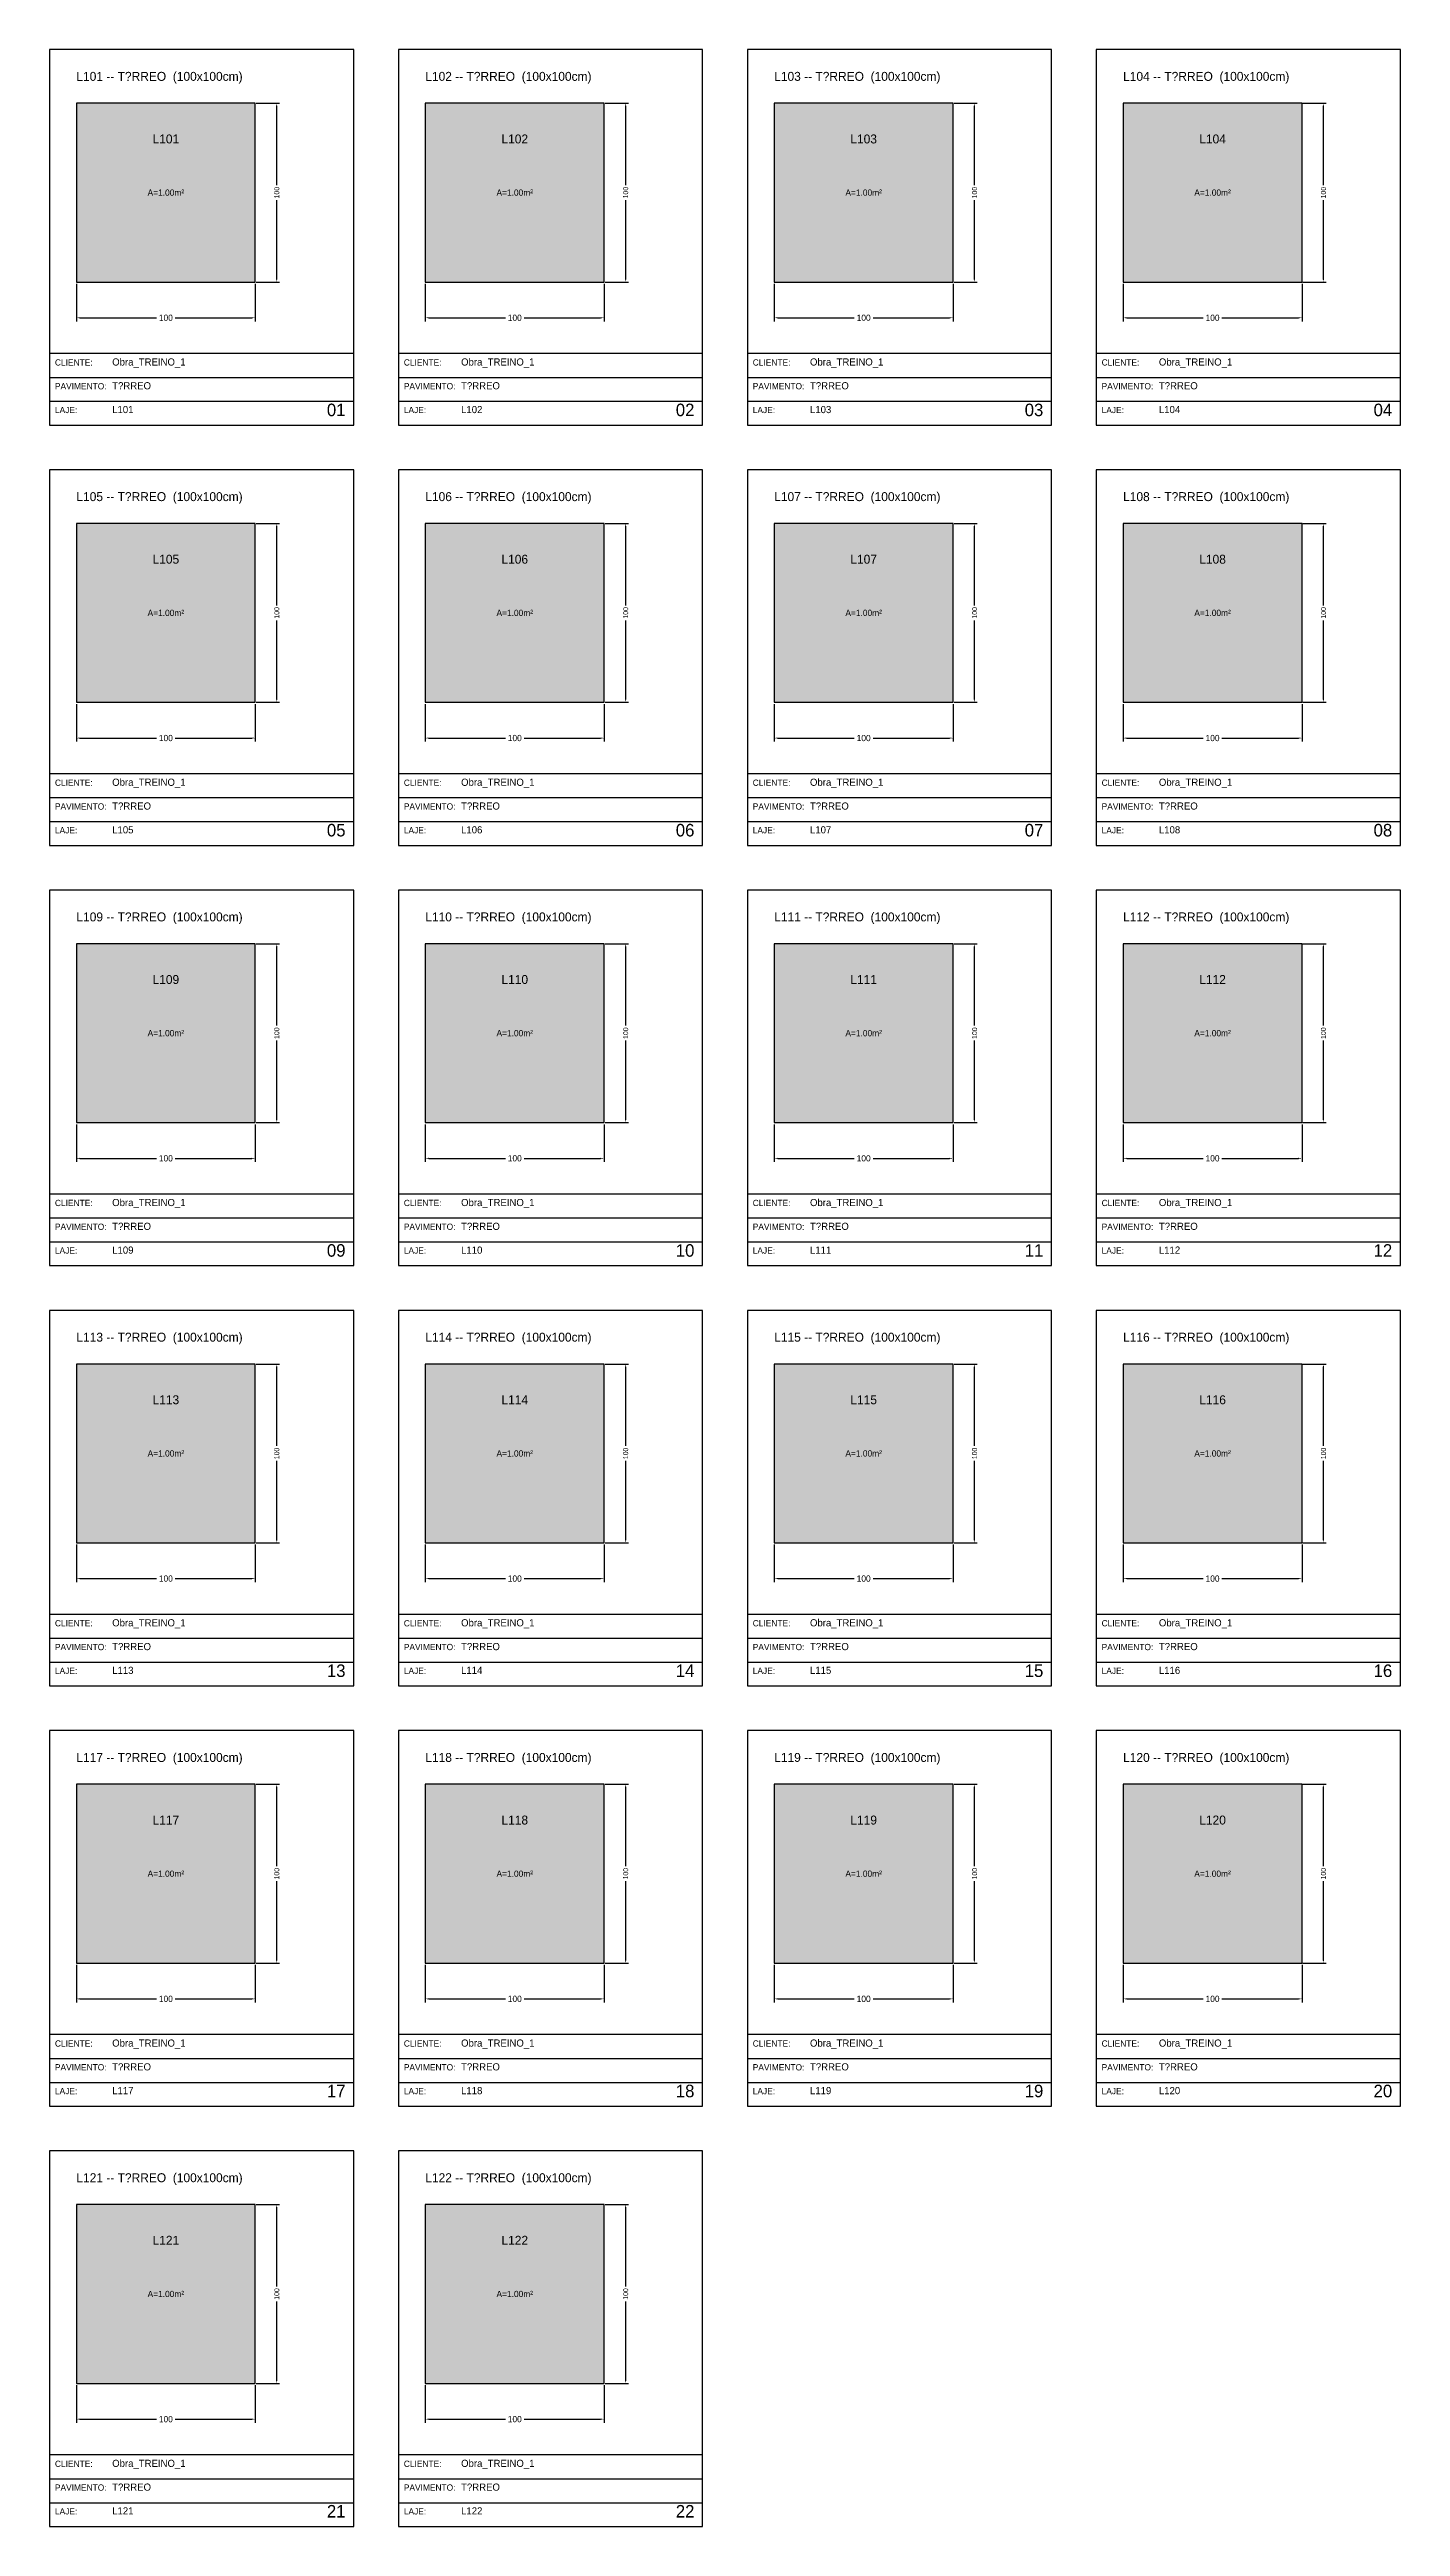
# Model space of a CAD drawing. Header units: metres. Extents: x 0 to 755, y -1410 to -25.
import ezdxf
from ezdxf.enums import TextEntityAlignment as Align

# ---------------------------------------------------------------- set-up
doc = ezdxf.new("R2010")
doc.units = ezdxf.units.M
for name, color, linetype in [('BORDA_CELULA', 9, 'Continuous'), ('CARIMBO', 9, 'Continuous'), ('COTA', 241, 'Continuous'), ('Hachura', 251, 'Continuous'), ('NOMENCLATURA', 7, 'Continuous'), ('Painéis', 200, 'Continuous'), ('Texto Seção', 7, 'Continuous')]:
    doc.layers.add(name, color=color, linetype=linetype)
doc.dimstyles.new('FACE_DIM', dxfattribs={"dimtxt": 3.5, "dimasz": 2, "dimexe": 2, "dimexo": 1, "dimgap": 1, "dimtad": 1, "dimdec": 0, "dimrnd": 1, "dimcen": 2.5, "dimclrd": 4, "dimclre": 4, "dimclrt": 4, "dimazin": 3, "dimtfac": 1, "dimtmove": 0, "dimatfit": 3})

msp = doc.modelspace()

# ---------------------------------------------------------------- texts
at = {"layer": 'CARIMBO', "color": 9}
for s, p in [('CLIENTE:', (3, -201.7)), ('CLIENTE:', (198, -201.7)), ('CLIENTE:', (393, -201.7)), ('CLIENTE:', (588, -201.7)), ('PAVIMENTO:', (3, -215)), ('PAVIMENTO:', (198, -215)), ('PAVIMENTO:', (393, -215)), ('PAVIMENTO:', (588, -215)), ('LAJE:', (3, -228.3)), ('LAJE:', (198, -228.3)), ('LAJE:', (393, -228.3)), ('LAJE:', (588, -228.3)), ('CLIENTE:', (3, -436.7)), ('CLIENTE:', (198, -436.7)), ('CLIENTE:', (393, -436.7)), ('CLIENTE:', (588, -436.7)), ('PAVIMENTO:', (3, -450)), ('PAVIMENTO:', (198, -450)), ('PAVIMENTO:', (393, -450)), ('PAVIMENTO:', (588, -450)), ('LAJE:', (3, -463.3)), ('LAJE:', (198, -463.3)), ('LAJE:', (393, -463.3)), ('LAJE:', (588, -463.3)), ('CLIENTE:', (3, -671.7)), ('CLIENTE:', (198, -671.7)), ('CLIENTE:', (393, -671.7)), ('CLIENTE:', (588, -671.7)), ('PAVIMENTO:', (3, -685)), ('PAVIMENTO:', (198, -685)), ('PAVIMENTO:', (393, -685)), ('PAVIMENTO:', (588, -685)), ('LAJE:', (3, -698.3)), ('LAJE:', (198, -698.3)), ('LAJE:', (393, -698.3)), ('LAJE:', (588, -698.3)), ('CLIENTE:', (3, -906.7)), ('CLIENTE:', (198, -906.7)), ('CLIENTE:', (393, -906.7)), ('CLIENTE:', (588, -906.7)), ('PAVIMENTO:', (3, -920)), ('PAVIMENTO:', (198, -920)), ('PAVIMENTO:', (393, -920)), ('PAVIMENTO:', (588, -920)), ('LAJE:', (3, -933.3)), ('LAJE:', (198, -933.3)), ('LAJE:', (393, -933.3)), ('LAJE:', (588, -933.3)), ('CLIENTE:', (3, -1141.7)), ('CLIENTE:', (198, -1141.7)), ('CLIENTE:', (393, -1141.7)), ('CLIENTE:', (588, -1141.7)), ('PAVIMENTO:', (3, -1155)), ('PAVIMENTO:', (198, -1155)), ('PAVIMENTO:', (393, -1155)), ('PAVIMENTO:', (588, -1155)), ('LAJE:', (3, -1168.3)), ('LAJE:', (198, -1168.3)), ('LAJE:', (393, -1168.3)), ('LAJE:', (588, -1168.3)), ('CLIENTE:', (3, -1376.7)), ('CLIENTE:', (198, -1376.7)), ('PAVIMENTO:', (3, -1390)), ('PAVIMENTO:', (198, -1390)), ('LAJE:', (3, -1403.3)), ('LAJE:', (198, -1403.3))]:
    msp.add_text(s, height=3.5, dxfattribs=at).set_placement(p)
at = {"layer": 'CARIMBO', "color": 2}
for s, p in [('Obra_TREINO_1', (35, -201.7)), ('Obra_TREINO_1', (230, -201.7)), ('Obra_TREINO_1', (425, -201.7)), ('Obra_TREINO_1', (620, -201.7)), ('T?RREO', (35, -215)), ('T?RREO', (230, -215)), ('T?RREO', (425, -215)), ('T?RREO', (620, -215)), ('L101', (35, -228.3)), ('L102', (230, -228.3)), ('L103', (425, -228.3)), ('L104', (620, -228.3)), ('Obra_TREINO_1', (35, -436.7)), ('Obra_TREINO_1', (230, -436.7)), ('Obra_TREINO_1', (425, -436.7)), ('Obra_TREINO_1', (620, -436.7)), ('T?RREO', (35, -450)), ('T?RREO', (230, -450)), ('T?RREO', (425, -450)), ('T?RREO', (620, -450)), ('L105', (35, -463.3)), ('L106', (230, -463.3)), ('L107', (425, -463.3)), ('L108', (620, -463.3)), ('Obra_TREINO_1', (35, -671.7)), ('Obra_TREINO_1', (230, -671.7)), ('Obra_TREINO_1', (425, -671.7)), ('Obra_TREINO_1', (620, -671.7)), ('T?RREO', (35, -685)), ('T?RREO', (230, -685)), ('T?RREO', (425, -685)), ('T?RREO', (620, -685)), ('L109', (35, -698.3)), ('L110', (230, -698.3)), ('L111', (425, -698.3)), ('L112', (620, -698.3)), ('Obra_TREINO_1', (35, -906.7)), ('Obra_TREINO_1', (230, -906.7)), ('Obra_TREINO_1', (425, -906.7)), ('Obra_TREINO_1', (620, -906.7)), ('T?RREO', (35, -920)), ('T?RREO', (230, -920)), ('T?RREO', (425, -920)), ('T?RREO', (620, -920)), ('L113', (35, -933.3)), ('L114', (230, -933.3)), ('L115', (425, -933.3)), ('L116', (620, -933.3)), ('Obra_TREINO_1', (35, -1141.7)), ('Obra_TREINO_1', (230, -1141.7)), ('Obra_TREINO_1', (425, -1141.7)), ('Obra_TREINO_1', (620, -1141.7)), ('T?RREO', (35, -1155)), ('T?RREO', (230, -1155)), ('T?RREO', (425, -1155)), ('T?RREO', (620, -1155)), ('L117', (35, -1168.3)), ('L118', (230, -1168.3)), ('L119', (425, -1168.3)), ('L120', (620, -1168.3)), ('Obra_TREINO_1', (35, -1376.7)), ('Obra_TREINO_1', (230, -1376.7)), ('T?RREO', (35, -1390)), ('T?RREO', (230, -1390)), ('L121', (35, -1403.3)), ('L122', (230, -1403.3))]:
    msp.add_text(s, height=4, dxfattribs=at).set_placement(p)
at = {"layer": 'CARIMBO', "color": 3}
for s, p in [('01', (155, -230)), ('02', (350, -230)), ('03', (545, -230)), ('04', (740, -230)), ('05', (155, -465)), ('06', (350, -465)), ('07', (545, -465)), ('08', (740, -465)), ('09', (155, -700)), ('10', (350, -700)), ('11', (545, -700)), ('12', (740, -700)), ('13', (155, -935)), ('16', (740, -935)), ('14', (350, -935)), ('15', (545, -935)), ('17', (155, -1170)), ('18', (350, -1170)), ('19', (545, -1170)), ('20', (740, -1170)), ('21', (155, -1405)), ('22', (350, -1405))]:
    msp.add_text(s, height=7, dxfattribs=at).set_placement(p)
at = {"layer": 'COTA'}
for p in [(65, -105), (260, -105), (455, -105), (650, -105), (65, -340), (260, -340), (455, -340), (650, -340), (65, -575), (260, -575), (455, -575), (650, -575), (65, -810), (260, -810), (455, -810), (650, -810), (65, -1045), (260, -1045), (455, -1045), (650, -1045), (65, -1280), (260, -1280)]:
    msp.add_text('A=1.00m²', height=3.5, dxfattribs=at).set_placement(p, align=Align.MIDDLE_CENTER)
at = {"layer": 'NOMENCLATURA'}
for s, p in [('L101 -- T?RREO  (100x100cm)', (15, -42.5)), ('L102 -- T?RREO  (100x100cm)', (210, -42.5)), ('L103 -- T?RREO  (100x100cm)', (405, -42.5)), ('L104 -- T?RREO  (100x100cm)', (600, -42.5)), ('L105 -- T?RREO  (100x100cm)', (15, -277.5)), ('L106 -- T?RREO  (100x100cm)', (210, -277.5)), ('L107 -- T?RREO  (100x100cm)', (405, -277.5)), ('L108 -- T?RREO  (100x100cm)', (600, -277.5)), ('L109 -- T?RREO  (100x100cm)', (15, -512.5)), ('L110 -- T?RREO  (100x100cm)', (210, -512.5)), ('L111 -- T?RREO  (100x100cm)', (405, -512.5)), ('L112 -- T?RREO  (100x100cm)', (600, -512.5)), ('L113 -- T?RREO  (100x100cm)', (15, -747.5)), ('L114 -- T?RREO  (100x100cm)', (210, -747.5)), ('L115 -- T?RREO  (100x100cm)', (405, -747.5)), ('L116 -- T?RREO  (100x100cm)', (600, -747.5)), ('L117 -- T?RREO  (100x100cm)', (15, -982.5)), ('L118 -- T?RREO  (100x100cm)', (210, -982.5)), ('L119 -- T?RREO  (100x100cm)', (405, -982.5)), ('L120 -- T?RREO  (100x100cm)', (600, -982.5)), ('L121 -- T?RREO  (100x100cm)', (15, -1217.5)), ('L122 -- T?RREO  (100x100cm)', (210, -1217.5))]:
    msp.add_text(s, height=5, dxfattribs=at).set_placement(p)
at = {"layer": 'Texto Seção'}
for s, p in [('L101', (65, -75)), ('L102', (260, -75)), ('L103', (455, -75)), ('L104', (650, -75)), ('L105', (65, -310)), ('L106', (260, -310)), ('L107', (455, -310)), ('L108', (650, -310)), ('L109', (65, -545)), ('L110', (260, -545)), ('L111', (455, -545)), ('L112', (650, -545)), ('L113', (65, -780)), ('L114', (260, -780)), ('L115', (455, -780)), ('L116', (650, -780)), ('L117', (65, -1015)), ('L118', (260, -1015)), ('L119', (455, -1015)), ('L120', (650, -1015)), ('L121', (65, -1250)), ('L122', (260, -1250))]:
    msp.add_text(s, height=5, dxfattribs=at).set_placement(p, align=Align.MIDDLE_CENTER)

# ---------------------------------------------------------------- blocks, each defined once
blk = doc.blocks.new('_CLOSEDFILLED')
at = {"color": 0, "linetype": 'BYBLOCK'}
blk.add_solid([(-1, 0.16), (0, 0), (-1, -0.16)], dxfattribs=at)
blk = doc.blocks.new('*D1')
at = {"color": 4}
for p, q in [((15, -156), (15, -177)), ((115, -156), (115, -177)), ((17, -175), (59.75, -175)), ((70.25, -175), (113, -175))]:
    blk.add_line(p, q, dxfattribs=at)
at = {"layer": 'Defpoints'}
for p in [(15, -155), (115, -155), (15, -175)]:
    blk.add_point(p, dxfattribs=at)
at = {"color": 4, "xscale": 2, "yscale": 2, "rotation": 180}
blk.add_blockref('_CLOSEDFILLED', (15, -175), dxfattribs=at)
at = {"color": 4, "xscale": 2, "yscale": 2}
blk.add_blockref('_CLOSEDFILLED', (115, -175), dxfattribs=at)
at = {"color": 4, "insert": (65, -175), "char_height": 3.5, "attachment_point": 5}
blk.add_mtext('100', dxfattribs=at)
blk = doc.blocks.new('*D2')
at = {"color": 4}
for p, q in [((115.5, -55), (128.5, -55)), ((127, -100.8), (127, -56.5)), ((127, -153.5), (127, -109.2)), ((115.5, -155), (128.5, -155))]:
    blk.add_line(p, q, dxfattribs=at)
at = {"layer": 'Defpoints'}
for p in [(115, -55), (115, -155), (127, -155)]:
    blk.add_point(p, dxfattribs=at)
at = {"color": 4, "xscale": 1.5, "yscale": 1.5}
for p, rotation in [((127, -55), 90), ((127, -155), 270)]:
    blk.add_blockref('_CLOSEDFILLED', p, dxfattribs=dict(at, rotation=rotation))
at = {"color": 4, "insert": (127, -105), "char_height": 2.8, "attachment_point": 5, "rotation": 90}
blk.add_mtext('100', dxfattribs=at)
blk = doc.blocks.new('*D3')
at = {"color": 4}
for p, q in [((210, -156), (210, -177)), ((310, -156), (310, -177)), ((212, -175), (254.75, -175)), ((265.25, -175), (308, -175))]:
    blk.add_line(p, q, dxfattribs=at)
at = {"layer": 'Defpoints'}
for p in [(210, -155), (310, -155), (210, -175)]:
    blk.add_point(p, dxfattribs=at)
at = {"color": 4, "xscale": 2, "yscale": 2, "rotation": 180}
blk.add_blockref('_CLOSEDFILLED', (210, -175), dxfattribs=at)
at = {"color": 4, "xscale": 2, "yscale": 2}
blk.add_blockref('_CLOSEDFILLED', (310, -175), dxfattribs=at)
at = {"color": 4, "insert": (260, -175), "char_height": 3.5, "attachment_point": 5}
blk.add_mtext('100', dxfattribs=at)
blk = doc.blocks.new('*D4')
at = {"color": 4}
for p, q in [((310.5, -55), (323.5, -55)), ((322, -100.8), (322, -56.5)), ((322, -153.5), (322, -109.2)), ((310.5, -155), (323.5, -155))]:
    blk.add_line(p, q, dxfattribs=at)
at = {"layer": 'Defpoints'}
for p in [(310, -55), (310, -155), (322, -155)]:
    blk.add_point(p, dxfattribs=at)
at = {"color": 4, "xscale": 1.5, "yscale": 1.5}
for p, rotation in [((322, -55), 90), ((322, -155), 270)]:
    blk.add_blockref('_CLOSEDFILLED', p, dxfattribs=dict(at, rotation=rotation))
at = {"color": 4, "insert": (322, -105), "char_height": 2.8, "attachment_point": 5, "rotation": 90}
blk.add_mtext('100', dxfattribs=at)
blk = doc.blocks.new('*D5')
at = {"color": 4}
for p, q in [((405, -156), (405, -177)), ((505, -156), (505, -177)), ((407, -175), (449.75, -175)), ((460.25, -175), (503, -175))]:
    blk.add_line(p, q, dxfattribs=at)
at = {"layer": 'Defpoints'}
for p in [(405, -155), (505, -155), (405, -175)]:
    blk.add_point(p, dxfattribs=at)
at = {"color": 4, "xscale": 2, "yscale": 2, "rotation": 180}
blk.add_blockref('_CLOSEDFILLED', (405, -175), dxfattribs=at)
at = {"color": 4, "xscale": 2, "yscale": 2}
blk.add_blockref('_CLOSEDFILLED', (505, -175), dxfattribs=at)
at = {"color": 4, "insert": (455, -175), "char_height": 3.5, "attachment_point": 5}
blk.add_mtext('100', dxfattribs=at)
blk = doc.blocks.new('*D6')
at = {"color": 4}
for p, q in [((505.5, -55), (518.5, -55)), ((517, -100.8), (517, -56.5)), ((517, -153.5), (517, -109.2)), ((505.5, -155), (518.5, -155))]:
    blk.add_line(p, q, dxfattribs=at)
at = {"layer": 'Defpoints'}
for p in [(505, -55), (505, -155), (517, -155)]:
    blk.add_point(p, dxfattribs=at)
at = {"color": 4, "xscale": 1.5, "yscale": 1.5}
for p, rotation in [((517, -55), 90), ((517, -155), 270)]:
    blk.add_blockref('_CLOSEDFILLED', p, dxfattribs=dict(at, rotation=rotation))
at = {"color": 4, "insert": (517, -105), "char_height": 2.8, "attachment_point": 5, "rotation": 90}
blk.add_mtext('100', dxfattribs=at)
blk = doc.blocks.new('*D7')
at = {"color": 4}
for p, q in [((600, -156), (600, -177)), ((700, -156), (700, -177)), ((602, -175), (644.75, -175)), ((655.25, -175), (698, -175))]:
    blk.add_line(p, q, dxfattribs=at)
at = {"layer": 'Defpoints'}
for p in [(600, -155), (700, -155), (600, -175)]:
    blk.add_point(p, dxfattribs=at)
at = {"color": 4, "xscale": 2, "yscale": 2, "rotation": 180}
blk.add_blockref('_CLOSEDFILLED', (600, -175), dxfattribs=at)
at = {"color": 4, "xscale": 2, "yscale": 2}
blk.add_blockref('_CLOSEDFILLED', (700, -175), dxfattribs=at)
at = {"color": 4, "insert": (650, -175), "char_height": 3.5, "attachment_point": 5}
blk.add_mtext('100', dxfattribs=at)
blk = doc.blocks.new('*D8')
at = {"color": 4}
for p, q in [((700.5, -55), (713.5, -55)), ((712, -100.8), (712, -56.5)), ((712, -153.5), (712, -109.2)), ((700.5, -155), (713.5, -155))]:
    blk.add_line(p, q, dxfattribs=at)
at = {"layer": 'Defpoints'}
for p in [(700, -55), (700, -155), (712, -155)]:
    blk.add_point(p, dxfattribs=at)
at = {"color": 4, "xscale": 1.5, "yscale": 1.5}
for p, rotation in [((712, -55), 90), ((712, -155), 270)]:
    blk.add_blockref('_CLOSEDFILLED', p, dxfattribs=dict(at, rotation=rotation))
at = {"color": 4, "insert": (712, -105), "char_height": 2.8, "attachment_point": 5, "rotation": 90}
blk.add_mtext('100', dxfattribs=at)
blk = doc.blocks.new('*D9')
at = {"color": 4}
for p, q in [((15, -391), (15, -412)), ((115, -391), (115, -412)), ((17, -410), (59.75, -410)), ((70.25, -410), (113, -410))]:
    blk.add_line(p, q, dxfattribs=at)
at = {"layer": 'Defpoints'}
for p in [(15, -390), (115, -390), (15, -410)]:
    blk.add_point(p, dxfattribs=at)
at = {"color": 4, "xscale": 2, "yscale": 2, "rotation": 180}
blk.add_blockref('_CLOSEDFILLED', (15, -410), dxfattribs=at)
at = {"color": 4, "xscale": 2, "yscale": 2}
blk.add_blockref('_CLOSEDFILLED', (115, -410), dxfattribs=at)
at = {"color": 4, "insert": (65, -410), "char_height": 3.5, "attachment_point": 5}
blk.add_mtext('100', dxfattribs=at)
blk = doc.blocks.new('*D10')
at = {"color": 4}
for p, q in [((115.5, -290), (128.5, -290)), ((127, -335.8), (127, -291.5)), ((127, -388.5), (127, -344.2)), ((115.5, -390), (128.5, -390))]:
    blk.add_line(p, q, dxfattribs=at)
at = {"layer": 'Defpoints'}
for p in [(115, -290), (115, -390), (127, -390)]:
    blk.add_point(p, dxfattribs=at)
at = {"color": 4, "xscale": 1.5, "yscale": 1.5}
for p, rotation in [((127, -290), 90), ((127, -390), 270)]:
    blk.add_blockref('_CLOSEDFILLED', p, dxfattribs=dict(at, rotation=rotation))
at = {"color": 4, "insert": (127, -340), "char_height": 2.8, "attachment_point": 5, "rotation": 90}
blk.add_mtext('100', dxfattribs=at)
blk = doc.blocks.new('*D11')
at = {"color": 4}
for p, q in [((210, -391), (210, -412)), ((310, -391), (310, -412)), ((212, -410), (254.75, -410)), ((265.25, -410), (308, -410))]:
    blk.add_line(p, q, dxfattribs=at)
at = {"layer": 'Defpoints'}
for p in [(210, -390), (310, -390), (210, -410)]:
    blk.add_point(p, dxfattribs=at)
at = {"color": 4, "xscale": 2, "yscale": 2, "rotation": 180}
blk.add_blockref('_CLOSEDFILLED', (210, -410), dxfattribs=at)
at = {"color": 4, "xscale": 2, "yscale": 2}
blk.add_blockref('_CLOSEDFILLED', (310, -410), dxfattribs=at)
at = {"color": 4, "insert": (260, -410), "char_height": 3.5, "attachment_point": 5}
blk.add_mtext('100', dxfattribs=at)
blk = doc.blocks.new('*D12')
at = {"color": 4}
for p, q in [((310.5, -290), (323.5, -290)), ((322, -335.8), (322, -291.5)), ((322, -388.5), (322, -344.2)), ((310.5, -390), (323.5, -390))]:
    blk.add_line(p, q, dxfattribs=at)
at = {"layer": 'Defpoints'}
for p in [(310, -290), (310, -390), (322, -390)]:
    blk.add_point(p, dxfattribs=at)
at = {"color": 4, "xscale": 1.5, "yscale": 1.5}
for p, rotation in [((322, -290), 90), ((322, -390), 270)]:
    blk.add_blockref('_CLOSEDFILLED', p, dxfattribs=dict(at, rotation=rotation))
at = {"color": 4, "insert": (322, -340), "char_height": 2.8, "attachment_point": 5, "rotation": 90}
blk.add_mtext('100', dxfattribs=at)
blk = doc.blocks.new('*D13')
at = {"color": 4}
for p, q in [((405, -391), (405, -412)), ((505, -391), (505, -412)), ((407, -410), (449.75, -410)), ((460.25, -410), (503, -410))]:
    blk.add_line(p, q, dxfattribs=at)
at = {"layer": 'Defpoints'}
for p in [(405, -390), (505, -390), (405, -410)]:
    blk.add_point(p, dxfattribs=at)
at = {"color": 4, "xscale": 2, "yscale": 2, "rotation": 180}
blk.add_blockref('_CLOSEDFILLED', (405, -410), dxfattribs=at)
at = {"color": 4, "xscale": 2, "yscale": 2}
blk.add_blockref('_CLOSEDFILLED', (505, -410), dxfattribs=at)
at = {"color": 4, "insert": (455, -410), "char_height": 3.5, "attachment_point": 5}
blk.add_mtext('100', dxfattribs=at)
blk = doc.blocks.new('*D14')
at = {"color": 4}
for p, q in [((505.5, -290), (518.5, -290)), ((517, -335.8), (517, -291.5)), ((517, -388.5), (517, -344.2)), ((505.5, -390), (518.5, -390))]:
    blk.add_line(p, q, dxfattribs=at)
at = {"layer": 'Defpoints'}
for p in [(505, -290), (505, -390), (517, -390)]:
    blk.add_point(p, dxfattribs=at)
at = {"color": 4, "xscale": 1.5, "yscale": 1.5}
for p, rotation in [((517, -290), 90), ((517, -390), 270)]:
    blk.add_blockref('_CLOSEDFILLED', p, dxfattribs=dict(at, rotation=rotation))
at = {"color": 4, "insert": (517, -340), "char_height": 2.8, "attachment_point": 5, "rotation": 90}
blk.add_mtext('100', dxfattribs=at)
blk = doc.blocks.new('*D15')
at = {"color": 4}
for p, q in [((600, -391), (600, -412)), ((700, -391), (700, -412)), ((602, -410), (644.75, -410)), ((655.25, -410), (698, -410))]:
    blk.add_line(p, q, dxfattribs=at)
at = {"layer": 'Defpoints'}
for p in [(600, -390), (700, -390), (600, -410)]:
    blk.add_point(p, dxfattribs=at)
at = {"color": 4, "xscale": 2, "yscale": 2, "rotation": 180}
blk.add_blockref('_CLOSEDFILLED', (600, -410), dxfattribs=at)
at = {"color": 4, "xscale": 2, "yscale": 2}
blk.add_blockref('_CLOSEDFILLED', (700, -410), dxfattribs=at)
at = {"color": 4, "insert": (650, -410), "char_height": 3.5, "attachment_point": 5}
blk.add_mtext('100', dxfattribs=at)
blk = doc.blocks.new('*D16')
at = {"color": 4}
for p, q in [((700.5, -290), (713.5, -290)), ((712, -335.8), (712, -291.5)), ((712, -388.5), (712, -344.2)), ((700.5, -390), (713.5, -390))]:
    blk.add_line(p, q, dxfattribs=at)
at = {"layer": 'Defpoints'}
for p in [(700, -290), (700, -390), (712, -390)]:
    blk.add_point(p, dxfattribs=at)
at = {"color": 4, "xscale": 1.5, "yscale": 1.5}
for p, rotation in [((712, -290), 90), ((712, -390), 270)]:
    blk.add_blockref('_CLOSEDFILLED', p, dxfattribs=dict(at, rotation=rotation))
at = {"color": 4, "insert": (712, -340), "char_height": 2.8, "attachment_point": 5, "rotation": 90}
blk.add_mtext('100', dxfattribs=at)
blk = doc.blocks.new('*D17')
at = {"color": 4}
for p, q in [((15, -626), (15, -647)), ((115, -626), (115, -647)), ((17, -645), (59.75, -645)), ((70.25, -645), (113, -645))]:
    blk.add_line(p, q, dxfattribs=at)
at = {"layer": 'Defpoints'}
for p in [(15, -625), (115, -625), (15, -645)]:
    blk.add_point(p, dxfattribs=at)
at = {"color": 4, "xscale": 2, "yscale": 2, "rotation": 180}
blk.add_blockref('_CLOSEDFILLED', (15, -645), dxfattribs=at)
at = {"color": 4, "xscale": 2, "yscale": 2}
blk.add_blockref('_CLOSEDFILLED', (115, -645), dxfattribs=at)
at = {"color": 4, "insert": (65, -645), "char_height": 3.5, "attachment_point": 5}
blk.add_mtext('100', dxfattribs=at)
blk = doc.blocks.new('*D18')
at = {"color": 4}
for p, q in [((115.5, -525), (128.5, -525)), ((127, -570.8), (127, -526.5)), ((127, -623.5), (127, -579.2)), ((115.5, -625), (128.5, -625))]:
    blk.add_line(p, q, dxfattribs=at)
at = {"layer": 'Defpoints'}
for p in [(115, -525), (115, -625), (127, -625)]:
    blk.add_point(p, dxfattribs=at)
at = {"color": 4, "xscale": 1.5, "yscale": 1.5}
for p, rotation in [((127, -525), 90), ((127, -625), 270)]:
    blk.add_blockref('_CLOSEDFILLED', p, dxfattribs=dict(at, rotation=rotation))
at = {"color": 4, "insert": (127, -575), "char_height": 2.8, "attachment_point": 5, "rotation": 90}
blk.add_mtext('100', dxfattribs=at)
blk = doc.blocks.new('*D19')
at = {"color": 4}
for p, q in [((210, -626), (210, -647)), ((310, -626), (310, -647)), ((212, -645), (254.75, -645)), ((265.25, -645), (308, -645))]:
    blk.add_line(p, q, dxfattribs=at)
at = {"layer": 'Defpoints'}
for p in [(210, -625), (310, -625), (210, -645)]:
    blk.add_point(p, dxfattribs=at)
at = {"color": 4, "xscale": 2, "yscale": 2, "rotation": 180}
blk.add_blockref('_CLOSEDFILLED', (210, -645), dxfattribs=at)
at = {"color": 4, "xscale": 2, "yscale": 2}
blk.add_blockref('_CLOSEDFILLED', (310, -645), dxfattribs=at)
at = {"color": 4, "insert": (260, -645), "char_height": 3.5, "attachment_point": 5}
blk.add_mtext('100', dxfattribs=at)
blk = doc.blocks.new('*D20')
at = {"color": 4}
for p, q in [((310.5, -525), (323.5, -525)), ((322, -570.8), (322, -526.5)), ((322, -623.5), (322, -579.2)), ((310.5, -625), (323.5, -625))]:
    blk.add_line(p, q, dxfattribs=at)
at = {"layer": 'Defpoints'}
for p in [(310, -525), (310, -625), (322, -625)]:
    blk.add_point(p, dxfattribs=at)
at = {"color": 4, "xscale": 1.5, "yscale": 1.5}
for p, rotation in [((322, -525), 90), ((322, -625), 270)]:
    blk.add_blockref('_CLOSEDFILLED', p, dxfattribs=dict(at, rotation=rotation))
at = {"color": 4, "insert": (322, -575), "char_height": 2.8, "attachment_point": 5, "rotation": 90}
blk.add_mtext('100', dxfattribs=at)
blk = doc.blocks.new('*D21')
at = {"color": 4}
for p, q in [((405, -626), (405, -647)), ((505, -626), (505, -647)), ((407, -645), (449.75, -645)), ((460.25, -645), (503, -645))]:
    blk.add_line(p, q, dxfattribs=at)
at = {"layer": 'Defpoints'}
for p in [(405, -625), (505, -625), (405, -645)]:
    blk.add_point(p, dxfattribs=at)
at = {"color": 4, "xscale": 2, "yscale": 2, "rotation": 180}
blk.add_blockref('_CLOSEDFILLED', (405, -645), dxfattribs=at)
at = {"color": 4, "xscale": 2, "yscale": 2}
blk.add_blockref('_CLOSEDFILLED', (505, -645), dxfattribs=at)
at = {"color": 4, "insert": (455, -645), "char_height": 3.5, "attachment_point": 5}
blk.add_mtext('100', dxfattribs=at)
blk = doc.blocks.new('*D22')
at = {"color": 4}
for p, q in [((505.5, -525), (518.5, -525)), ((517, -570.8), (517, -526.5)), ((517, -623.5), (517, -579.2)), ((505.5, -625), (518.5, -625))]:
    blk.add_line(p, q, dxfattribs=at)
at = {"layer": 'Defpoints'}
for p in [(505, -525), (505, -625), (517, -625)]:
    blk.add_point(p, dxfattribs=at)
at = {"color": 4, "xscale": 1.5, "yscale": 1.5}
for p, rotation in [((517, -525), 90), ((517, -625), 270)]:
    blk.add_blockref('_CLOSEDFILLED', p, dxfattribs=dict(at, rotation=rotation))
at = {"color": 4, "insert": (517, -575), "char_height": 2.8, "attachment_point": 5, "rotation": 90}
blk.add_mtext('100', dxfattribs=at)
blk = doc.blocks.new('*D23')
at = {"color": 4}
for p, q in [((600, -626), (600, -647)), ((700, -626), (700, -647)), ((602, -645), (644.75, -645)), ((655.25, -645), (698, -645))]:
    blk.add_line(p, q, dxfattribs=at)
at = {"layer": 'Defpoints'}
for p in [(600, -625), (700, -625), (600, -645)]:
    blk.add_point(p, dxfattribs=at)
at = {"color": 4, "xscale": 2, "yscale": 2, "rotation": 180}
blk.add_blockref('_CLOSEDFILLED', (600, -645), dxfattribs=at)
at = {"color": 4, "xscale": 2, "yscale": 2}
blk.add_blockref('_CLOSEDFILLED', (700, -645), dxfattribs=at)
at = {"color": 4, "insert": (650, -645), "char_height": 3.5, "attachment_point": 5}
blk.add_mtext('100', dxfattribs=at)
blk = doc.blocks.new('*D24')
at = {"color": 4}
for p, q in [((700.5, -525), (713.5, -525)), ((712, -570.8), (712, -526.5)), ((712, -623.5), (712, -579.2)), ((700.5, -625), (713.5, -625))]:
    blk.add_line(p, q, dxfattribs=at)
at = {"layer": 'Defpoints'}
for p in [(700, -525), (700, -625), (712, -625)]:
    blk.add_point(p, dxfattribs=at)
at = {"color": 4, "xscale": 1.5, "yscale": 1.5}
for p, rotation in [((712, -525), 90), ((712, -625), 270)]:
    blk.add_blockref('_CLOSEDFILLED', p, dxfattribs=dict(at, rotation=rotation))
at = {"color": 4, "insert": (712, -575), "char_height": 2.8, "attachment_point": 5, "rotation": 90}
blk.add_mtext('100', dxfattribs=at)
blk = doc.blocks.new('*D25')
at = {"color": 4}
for p, q in [((15, -861), (15, -882)), ((115, -861), (115, -882)), ((17, -880), (59.75, -880)), ((70.25, -880), (113, -880))]:
    blk.add_line(p, q, dxfattribs=at)
at = {"layer": 'Defpoints'}
for p in [(15, -860), (115, -860), (15, -880)]:
    blk.add_point(p, dxfattribs=at)
at = {"color": 4, "xscale": 2, "yscale": 2, "rotation": 180}
blk.add_blockref('_CLOSEDFILLED', (15, -880), dxfattribs=at)
at = {"color": 4, "xscale": 2, "yscale": 2}
blk.add_blockref('_CLOSEDFILLED', (115, -880), dxfattribs=at)
at = {"color": 4, "insert": (65, -880), "char_height": 3.5, "attachment_point": 5}
blk.add_mtext('100', dxfattribs=at)
blk = doc.blocks.new('*D26')
at = {"color": 4}
for p, q in [((115.5, -760), (128.5, -760)), ((127, -805.8), (127, -761.5)), ((127, -858.5), (127, -814.2)), ((115.5, -860), (128.5, -860))]:
    blk.add_line(p, q, dxfattribs=at)
at = {"layer": 'Defpoints'}
for p in [(115, -760), (115, -860), (127, -860)]:
    blk.add_point(p, dxfattribs=at)
at = {"color": 4, "xscale": 1.5, "yscale": 1.5}
for p, rotation in [((127, -760), 90), ((127, -860), 270)]:
    blk.add_blockref('_CLOSEDFILLED', p, dxfattribs=dict(at, rotation=rotation))
at = {"color": 4, "insert": (127, -810), "char_height": 2.8, "attachment_point": 5, "rotation": 90}
blk.add_mtext('100', dxfattribs=at)
blk = doc.blocks.new('*D27')
at = {"color": 4}
for p, q in [((210, -861), (210, -882)), ((310, -861), (310, -882)), ((212, -880), (254.75, -880)), ((265.25, -880), (308, -880))]:
    blk.add_line(p, q, dxfattribs=at)
at = {"layer": 'Defpoints'}
for p in [(210, -860), (310, -860), (210, -880)]:
    blk.add_point(p, dxfattribs=at)
at = {"color": 4, "xscale": 2, "yscale": 2, "rotation": 180}
blk.add_blockref('_CLOSEDFILLED', (210, -880), dxfattribs=at)
at = {"color": 4, "xscale": 2, "yscale": 2}
blk.add_blockref('_CLOSEDFILLED', (310, -880), dxfattribs=at)
at = {"color": 4, "insert": (260, -880), "char_height": 3.5, "attachment_point": 5}
blk.add_mtext('100', dxfattribs=at)
blk = doc.blocks.new('*D28')
at = {"color": 4}
for p, q in [((310.5, -760), (323.5, -760)), ((322, -805.8), (322, -761.5)), ((322, -858.5), (322, -814.2)), ((310.5, -860), (323.5, -860))]:
    blk.add_line(p, q, dxfattribs=at)
at = {"layer": 'Defpoints'}
for p in [(310, -760), (310, -860), (322, -860)]:
    blk.add_point(p, dxfattribs=at)
at = {"color": 4, "xscale": 1.5, "yscale": 1.5}
for p, rotation in [((322, -760), 90), ((322, -860), 270)]:
    blk.add_blockref('_CLOSEDFILLED', p, dxfattribs=dict(at, rotation=rotation))
at = {"color": 4, "insert": (322, -810), "char_height": 2.8, "attachment_point": 5, "rotation": 90}
blk.add_mtext('100', dxfattribs=at)
blk = doc.blocks.new('*D29')
at = {"color": 4}
for p, q in [((405, -861), (405, -882)), ((505, -861), (505, -882)), ((407, -880), (449.75, -880)), ((460.25, -880), (503, -880))]:
    blk.add_line(p, q, dxfattribs=at)
at = {"layer": 'Defpoints'}
for p in [(405, -860), (505, -860), (405, -880)]:
    blk.add_point(p, dxfattribs=at)
at = {"color": 4, "xscale": 2, "yscale": 2, "rotation": 180}
blk.add_blockref('_CLOSEDFILLED', (405, -880), dxfattribs=at)
at = {"color": 4, "xscale": 2, "yscale": 2}
blk.add_blockref('_CLOSEDFILLED', (505, -880), dxfattribs=at)
at = {"color": 4, "insert": (455, -880), "char_height": 3.5, "attachment_point": 5}
blk.add_mtext('100', dxfattribs=at)
blk = doc.blocks.new('*D30')
at = {"color": 4}
for p, q in [((505.5, -760), (518.5, -760)), ((517, -805.8), (517, -761.5)), ((517, -858.5), (517, -814.2)), ((505.5, -860), (518.5, -860))]:
    blk.add_line(p, q, dxfattribs=at)
at = {"layer": 'Defpoints'}
for p in [(505, -760), (505, -860), (517, -860)]:
    blk.add_point(p, dxfattribs=at)
at = {"color": 4, "xscale": 1.5, "yscale": 1.5}
for p, rotation in [((517, -760), 90), ((517, -860), 270)]:
    blk.add_blockref('_CLOSEDFILLED', p, dxfattribs=dict(at, rotation=rotation))
at = {"color": 4, "insert": (517, -810), "char_height": 2.8, "attachment_point": 5, "rotation": 90}
blk.add_mtext('100', dxfattribs=at)
blk = doc.blocks.new('*D31')
at = {"color": 4}
for p, q in [((600, -861), (600, -882)), ((700, -861), (700, -882)), ((602, -880), (644.75, -880)), ((655.25, -880), (698, -880))]:
    blk.add_line(p, q, dxfattribs=at)
at = {"layer": 'Defpoints'}
for p in [(600, -860), (700, -860), (600, -880)]:
    blk.add_point(p, dxfattribs=at)
at = {"color": 4, "xscale": 2, "yscale": 2, "rotation": 180}
blk.add_blockref('_CLOSEDFILLED', (600, -880), dxfattribs=at)
at = {"color": 4, "xscale": 2, "yscale": 2}
blk.add_blockref('_CLOSEDFILLED', (700, -880), dxfattribs=at)
at = {"color": 4, "insert": (650, -880), "char_height": 3.5, "attachment_point": 5}
blk.add_mtext('100', dxfattribs=at)
blk = doc.blocks.new('*D32')
at = {"color": 4}
for p, q in [((700.5, -760), (713.5, -760)), ((712, -805.8), (712, -761.5)), ((712, -858.5), (712, -814.2)), ((700.5, -860), (713.5, -860))]:
    blk.add_line(p, q, dxfattribs=at)
at = {"layer": 'Defpoints'}
for p in [(700, -760), (700, -860), (712, -860)]:
    blk.add_point(p, dxfattribs=at)
at = {"color": 4, "xscale": 1.5, "yscale": 1.5}
for p, rotation in [((712, -760), 90), ((712, -860), 270)]:
    blk.add_blockref('_CLOSEDFILLED', p, dxfattribs=dict(at, rotation=rotation))
at = {"color": 4, "insert": (712, -810), "char_height": 2.8, "attachment_point": 5, "rotation": 90}
blk.add_mtext('100', dxfattribs=at)
blk = doc.blocks.new('*D33')
at = {"color": 4}
for p, q in [((15, -1096), (15, -1117)), ((115, -1096), (115, -1117)), ((17, -1115), (59.75, -1115)), ((70.25, -1115), (113, -1115))]:
    blk.add_line(p, q, dxfattribs=at)
at = {"layer": 'Defpoints'}
for p in [(15, -1095), (115, -1095), (15, -1115)]:
    blk.add_point(p, dxfattribs=at)
at = {"color": 4, "xscale": 2, "yscale": 2, "rotation": 180}
blk.add_blockref('_CLOSEDFILLED', (15, -1115), dxfattribs=at)
at = {"color": 4, "xscale": 2, "yscale": 2}
blk.add_blockref('_CLOSEDFILLED', (115, -1115), dxfattribs=at)
at = {"color": 4, "insert": (65, -1115), "char_height": 3.5, "attachment_point": 5}
blk.add_mtext('100', dxfattribs=at)
blk = doc.blocks.new('*D34')
at = {"color": 4}
for p, q in [((115.5, -995), (128.5, -995)), ((127, -1040.8), (127, -996.5)), ((127, -1093.5), (127, -1049.2)), ((115.5, -1095), (128.5, -1095))]:
    blk.add_line(p, q, dxfattribs=at)
at = {"layer": 'Defpoints'}
for p in [(115, -995), (115, -1095), (127, -1095)]:
    blk.add_point(p, dxfattribs=at)
at = {"color": 4, "xscale": 1.5, "yscale": 1.5}
for p, rotation in [((127, -995), 90), ((127, -1095), 270)]:
    blk.add_blockref('_CLOSEDFILLED', p, dxfattribs=dict(at, rotation=rotation))
at = {"color": 4, "insert": (127, -1045), "char_height": 2.8, "attachment_point": 5, "rotation": 90}
blk.add_mtext('100', dxfattribs=at)
blk = doc.blocks.new('*D35')
at = {"color": 4}
for p, q in [((210, -1096), (210, -1117)), ((310, -1096), (310, -1117)), ((212, -1115), (254.75, -1115)), ((265.25, -1115), (308, -1115))]:
    blk.add_line(p, q, dxfattribs=at)
at = {"layer": 'Defpoints'}
for p in [(210, -1095), (310, -1095), (210, -1115)]:
    blk.add_point(p, dxfattribs=at)
at = {"color": 4, "xscale": 2, "yscale": 2, "rotation": 180}
blk.add_blockref('_CLOSEDFILLED', (210, -1115), dxfattribs=at)
at = {"color": 4, "xscale": 2, "yscale": 2}
blk.add_blockref('_CLOSEDFILLED', (310, -1115), dxfattribs=at)
at = {"color": 4, "insert": (260, -1115), "char_height": 3.5, "attachment_point": 5}
blk.add_mtext('100', dxfattribs=at)
blk = doc.blocks.new('*D36')
at = {"color": 4}
for p, q in [((310.5, -995), (323.5, -995)), ((322, -1040.8), (322, -996.5)), ((322, -1093.5), (322, -1049.2)), ((310.5, -1095), (323.5, -1095))]:
    blk.add_line(p, q, dxfattribs=at)
at = {"layer": 'Defpoints'}
for p in [(310, -995), (310, -1095), (322, -1095)]:
    blk.add_point(p, dxfattribs=at)
at = {"color": 4, "xscale": 1.5, "yscale": 1.5}
for p, rotation in [((322, -995), 90), ((322, -1095), 270)]:
    blk.add_blockref('_CLOSEDFILLED', p, dxfattribs=dict(at, rotation=rotation))
at = {"color": 4, "insert": (322, -1045), "char_height": 2.8, "attachment_point": 5, "rotation": 90}
blk.add_mtext('100', dxfattribs=at)
blk = doc.blocks.new('*D37')
at = {"color": 4}
for p, q in [((405, -1096), (405, -1117)), ((505, -1096), (505, -1117)), ((407, -1115), (449.75, -1115)), ((460.25, -1115), (503, -1115))]:
    blk.add_line(p, q, dxfattribs=at)
at = {"layer": 'Defpoints'}
for p in [(405, -1095), (505, -1095), (405, -1115)]:
    blk.add_point(p, dxfattribs=at)
at = {"color": 4, "xscale": 2, "yscale": 2, "rotation": 180}
blk.add_blockref('_CLOSEDFILLED', (405, -1115), dxfattribs=at)
at = {"color": 4, "xscale": 2, "yscale": 2}
blk.add_blockref('_CLOSEDFILLED', (505, -1115), dxfattribs=at)
at = {"color": 4, "insert": (455, -1115), "char_height": 3.5, "attachment_point": 5}
blk.add_mtext('100', dxfattribs=at)
blk = doc.blocks.new('*D38')
at = {"color": 4}
for p, q in [((505.5, -995), (518.5, -995)), ((517, -1040.8), (517, -996.5)), ((517, -1093.5), (517, -1049.2)), ((505.5, -1095), (518.5, -1095))]:
    blk.add_line(p, q, dxfattribs=at)
at = {"layer": 'Defpoints'}
for p in [(505, -995), (505, -1095), (517, -1095)]:
    blk.add_point(p, dxfattribs=at)
at = {"color": 4, "xscale": 1.5, "yscale": 1.5}
for p, rotation in [((517, -995), 90), ((517, -1095), 270)]:
    blk.add_blockref('_CLOSEDFILLED', p, dxfattribs=dict(at, rotation=rotation))
at = {"color": 4, "insert": (517, -1045), "char_height": 2.8, "attachment_point": 5, "rotation": 90}
blk.add_mtext('100', dxfattribs=at)
blk = doc.blocks.new('*D39')
at = {"color": 4}
for p, q in [((600, -1096), (600, -1117)), ((700, -1096), (700, -1117)), ((602, -1115), (644.75, -1115)), ((655.25, -1115), (698, -1115))]:
    blk.add_line(p, q, dxfattribs=at)
at = {"layer": 'Defpoints'}
for p in [(600, -1095), (700, -1095), (600, -1115)]:
    blk.add_point(p, dxfattribs=at)
at = {"color": 4, "xscale": 2, "yscale": 2, "rotation": 180}
blk.add_blockref('_CLOSEDFILLED', (600, -1115), dxfattribs=at)
at = {"color": 4, "xscale": 2, "yscale": 2}
blk.add_blockref('_CLOSEDFILLED', (700, -1115), dxfattribs=at)
at = {"color": 4, "insert": (650, -1115), "char_height": 3.5, "attachment_point": 5}
blk.add_mtext('100', dxfattribs=at)
blk = doc.blocks.new('*D40')
at = {"color": 4}
for p, q in [((700.5, -995), (713.5, -995)), ((712, -1040.8), (712, -996.5)), ((712, -1093.5), (712, -1049.2)), ((700.5, -1095), (713.5, -1095))]:
    blk.add_line(p, q, dxfattribs=at)
at = {"layer": 'Defpoints'}
for p in [(700, -995), (700, -1095), (712, -1095)]:
    blk.add_point(p, dxfattribs=at)
at = {"color": 4, "xscale": 1.5, "yscale": 1.5}
for p, rotation in [((712, -995), 90), ((712, -1095), 270)]:
    blk.add_blockref('_CLOSEDFILLED', p, dxfattribs=dict(at, rotation=rotation))
at = {"color": 4, "insert": (712, -1045), "char_height": 2.8, "attachment_point": 5, "rotation": 90}
blk.add_mtext('100', dxfattribs=at)
blk = doc.blocks.new('*D41')
at = {"color": 4}
for p, q in [((15, -1331), (15, -1352)), ((115, -1331), (115, -1352)), ((17, -1350), (59.75, -1350)), ((70.25, -1350), (113, -1350))]:
    blk.add_line(p, q, dxfattribs=at)
at = {"layer": 'Defpoints'}
for p in [(15, -1330), (115, -1330), (15, -1350)]:
    blk.add_point(p, dxfattribs=at)
at = {"color": 4, "xscale": 2, "yscale": 2, "rotation": 180}
blk.add_blockref('_CLOSEDFILLED', (15, -1350), dxfattribs=at)
at = {"color": 4, "xscale": 2, "yscale": 2}
blk.add_blockref('_CLOSEDFILLED', (115, -1350), dxfattribs=at)
at = {"color": 4, "insert": (65, -1350), "char_height": 3.5, "attachment_point": 5}
blk.add_mtext('100', dxfattribs=at)
blk = doc.blocks.new('*D42')
at = {"color": 4}
for p, q in [((115.5, -1230), (128.5, -1230)), ((127, -1275.8), (127, -1231.5)), ((127, -1328.5), (127, -1284.2)), ((115.5, -1330), (128.5, -1330))]:
    blk.add_line(p, q, dxfattribs=at)
at = {"layer": 'Defpoints'}
for p in [(115, -1230), (115, -1330), (127, -1330)]:
    blk.add_point(p, dxfattribs=at)
at = {"color": 4, "xscale": 1.5, "yscale": 1.5}
for p, rotation in [((127, -1230), 90), ((127, -1330), 270)]:
    blk.add_blockref('_CLOSEDFILLED', p, dxfattribs=dict(at, rotation=rotation))
at = {"color": 4, "insert": (127, -1280), "char_height": 2.8, "attachment_point": 5, "rotation": 90}
blk.add_mtext('100', dxfattribs=at)
blk = doc.blocks.new('*D43')
at = {"color": 4}
for p, q in [((210, -1331), (210, -1352)), ((310, -1331), (310, -1352)), ((212, -1350), (254.75, -1350)), ((265.25, -1350), (308, -1350))]:
    blk.add_line(p, q, dxfattribs=at)
at = {"layer": 'Defpoints'}
for p in [(210, -1330), (310, -1330), (210, -1350)]:
    blk.add_point(p, dxfattribs=at)
at = {"color": 4, "xscale": 2, "yscale": 2, "rotation": 180}
blk.add_blockref('_CLOSEDFILLED', (210, -1350), dxfattribs=at)
at = {"color": 4, "xscale": 2, "yscale": 2}
blk.add_blockref('_CLOSEDFILLED', (310, -1350), dxfattribs=at)
at = {"color": 4, "insert": (260, -1350), "char_height": 3.5, "attachment_point": 5}
blk.add_mtext('100', dxfattribs=at)
blk = doc.blocks.new('*D44')
at = {"color": 4}
for p, q in [((310.5, -1230), (323.5, -1230)), ((322, -1275.8), (322, -1231.5)), ((322, -1328.5), (322, -1284.2)), ((310.5, -1330), (323.5, -1330))]:
    blk.add_line(p, q, dxfattribs=at)
at = {"layer": 'Defpoints'}
for p in [(310, -1230), (310, -1330), (322, -1330)]:
    blk.add_point(p, dxfattribs=at)
at = {"color": 4, "xscale": 1.5, "yscale": 1.5}
for p, rotation in [((322, -1230), 90), ((322, -1330), 270)]:
    blk.add_blockref('_CLOSEDFILLED', p, dxfattribs=dict(at, rotation=rotation))
at = {"color": 4, "insert": (322, -1280), "char_height": 2.8, "attachment_point": 5, "rotation": 90}
blk.add_mtext('100', dxfattribs=at)

# ---------------------------------------------------------------- dimensions: what is measured, and where the dimension line sits
for base, p1, p2, picture, middle in [((127, -155), (115, -155), (115, -55), '*D2', (127, -105)), ((322, -155), (310, -155), (310, -55), '*D4', (322, -105)), ((517, -155), (505, -155), (505, -55), '*D6', (517, -105)), ((712, -155), (700, -155), (700, -55), '*D8', (712, -105)), ((127, -390), (115, -390), (115, -290), '*D10', (127, -340)), ((322, -390), (310, -390), (310, -290), '*D12', (322, -340)), ((517, -390), (505, -390), (505, -290), '*D14', (517, -340)), ((712, -390), (700, -390), (700, -290), '*D16', (712, -340)), ((127, -625), (115, -625), (115, -525), '*D18', (127, -575)), ((322, -625), (310, -625), (310, -525), '*D20', (322, -575)), ((517, -625), (505, -625), (505, -525), '*D22', (517, -575)), ((712, -625), (700, -625), (700, -525), '*D24', (712, -575)), ((127, -860), (115, -860), (115, -760), '*D26', (127, -810)), ((322, -860), (310, -860), (310, -760), '*D28', (322, -810)), ((517, -860), (505, -860), (505, -760), '*D30', (517, -810)), ((712, -860), (700, -860), (700, -760), '*D32', (712, -810)), ((127, -1095), (115, -1095), (115, -995), '*D34', (127, -1045)), ((322, -1095), (310, -1095), (310, -995), '*D36', (322, -1045)), ((517, -1095), (505, -1095), (505, -995), '*D38', (517, -1045)), ((712, -1095), (700, -1095), (700, -995), '*D40', (712, -1045)), ((127, -1330), (115, -1330), (115, -1230), '*D42', (127, -1280)), ((322, -1330), (310, -1330), (310, -1230), '*D44', (322, -1280))]:
    dim = msp.add_linear_dim(base=base, p1=p1, p2=p2, angle=90, dimstyle='FACE_DIM', override={"dimtxt": 2.8, "dimasz": 1.5, "dimexe": 1.5, "dimexo": 0.5})
    dim.commit()
    dim.dimension.update_dxf_attribs({"geometry": picture, "text_midpoint": middle})
for base, p1, p2, picture, middle in [((15, -175), (15, -155), (115, -155), '*D1', (65, -175)), ((210, -175), (210, -155), (310, -155), '*D3', (260, -175)), ((405, -175), (405, -155), (505, -155), '*D5', (455, -175)), ((600, -175), (600, -155), (700, -155), '*D7', (650, -175)), ((15, -410), (15, -390), (115, -390), '*D9', (65, -410)), ((210, -410), (210, -390), (310, -390), '*D11', (260, -410)), ((405, -410), (405, -390), (505, -390), '*D13', (455, -410)), ((600, -410), (600, -390), (700, -390), '*D15', (650, -410)), ((15, -645), (15, -625), (115, -625), '*D17', (65, -645)), ((210, -645), (210, -625), (310, -625), '*D19', (260, -645)), ((405, -645), (405, -625), (505, -625), '*D21', (455, -645)), ((600, -645), (600, -625), (700, -625), '*D23', (650, -645)), ((15, -880), (15, -860), (115, -860), '*D25', (65, -880)), ((210, -880), (210, -860), (310, -860), '*D27', (260, -880)), ((405, -880), (405, -860), (505, -860), '*D29', (455, -880)), ((600, -880), (600, -860), (700, -860), '*D31', (650, -880)), ((15, -1115), (15, -1095), (115, -1095), '*D33', (65, -1115)), ((210, -1115), (210, -1095), (310, -1095), '*D35', (260, -1115)), ((405, -1115), (405, -1095), (505, -1095), '*D37', (455, -1115)), ((600, -1115), (600, -1095), (700, -1095), '*D39', (650, -1115)), ((15, -1350), (15, -1330), (115, -1330), '*D41', (65, -1350)), ((210, -1350), (210, -1330), (310, -1330), '*D43', (260, -1350))]:
    dim = msp.add_linear_dim(base=base, p1=p1, p2=p2, dimstyle='FACE_DIM')
    dim.commit()
    dim.dimension.update_dxf_attribs({"geometry": picture, "text_midpoint": middle})

# ---------------------------------------------------------------- hatches: boundary and pattern name
at = {"layer": 'Hachura'}
for points in [[(15, -155), (115, -155), (115, -55), (15, -55), (15, -155)], [(210, -155), (310, -155), (310, -55), (210, -55), (210, -155)], [(405, -155), (505, -155), (505, -55), (405, -55), (405, -155)], [(600, -155), (700, -155), (700, -55), (600, -55), (600, -155)], [(15, -390), (115, -390), (115, -290), (15, -290), (15, -390)], [(210, -390), (310, -390), (310, -290), (210, -290), (210, -390)], [(405, -390), (505, -390), (505, -290), (405, -290), (405, -390)], [(600, -390), (700, -390), (700, -290), (600, -290), (600, -390)], [(15, -625), (115, -625), (115, -525), (15, -525), (15, -625)], [(210, -625), (310, -625), (310, -525), (210, -525), (210, -625)], [(405, -625), (505, -625), (505, -525), (405, -525), (405, -625)], [(600, -625), (700, -625), (700, -525), (600, -525), (600, -625)], [(15, -860), (115, -860), (115, -760), (15, -760), (15, -860)], [(210, -860), (310, -860), (310, -760), (210, -760), (210, -860)], [(405, -860), (505, -860), (505, -760), (405, -760), (405, -860)], [(600, -860), (700, -860), (700, -760), (600, -760), (600, -860)], [(15, -1095), (115, -1095), (115, -995), (15, -995), (15, -1095)], [(210, -1095), (310, -1095), (310, -995), (210, -995), (210, -1095)], [(405, -1095), (505, -1095), (505, -995), (405, -995), (405, -1095)], [(600, -1095), (700, -1095), (700, -995), (600, -995), (600, -1095)], [(15, -1330), (115, -1330), (115, -1230), (15, -1230), (15, -1330)], [(210, -1330), (310, -1330), (310, -1230), (210, -1230), (210, -1330)]]:
    msp.add_hatch(color=256, dxfattribs=at).paths.add_polyline_path(points)

# ---------------------------------------------------------------- linework, layer by layer
at = {"layer": 'BORDA_CELULA'}
for points in [[(0, -235), (170, -235), (170, -25), (0, -25)], [(195, -235), (365, -235), (365, -25), (195, -25)], [(390, -235), (560, -235), (560, -25), (390, -25)], [(585, -235), (755, -235), (755, -25), (585, -25)], [(0, -235), (170, -235), (170, -195), (0, -195)], [(195, -235), (365, -235), (365, -195), (195, -195)], [(390, -235), (560, -235), (560, -195), (390, -195)], [(585, -235), (755, -235), (755, -195), (585, -195)], [(0, -470), (170, -470), (170, -260), (0, -260)], [(195, -470), (365, -470), (365, -260), (195, -260)], [(390, -470), (560, -470), (560, -260), (390, -260)], [(585, -470), (755, -470), (755, -260), (585, -260)], [(0, -470), (170, -470), (170, -430), (0, -430)], [(195, -470), (365, -470), (365, -430), (195, -430)], [(390, -470), (560, -470), (560, -430), (390, -430)], [(585, -470), (755, -470), (755, -430), (585, -430)], [(0, -705), (170, -705), (170, -495), (0, -495)], [(195, -705), (365, -705), (365, -495), (195, -495)], [(390, -705), (560, -705), (560, -495), (390, -495)], [(585, -705), (755, -705), (755, -495), (585, -495)], [(0, -705), (170, -705), (170, -665), (0, -665)], [(195, -705), (365, -705), (365, -665), (195, -665)], [(390, -705), (560, -705), (560, -665), (390, -665)], [(585, -705), (755, -705), (755, -665), (585, -665)], [(0, -940), (170, -940), (170, -730), (0, -730)], [(195, -940), (365, -940), (365, -730), (195, -730)], [(390, -940), (560, -940), (560, -730), (390, -730)], [(585, -940), (755, -940), (755, -730), (585, -730)], [(0, -940), (170, -940), (170, -900), (0, -900)], [(195, -940), (365, -940), (365, -900), (195, -900)], [(390, -940), (560, -940), (560, -900), (390, -900)], [(585, -940), (755, -940), (755, -900), (585, -900)], [(0, -1175), (170, -1175), (170, -965), (0, -965)], [(195, -1175), (365, -1175), (365, -965), (195, -965)], [(390, -1175), (560, -1175), (560, -965), (390, -965)], [(585, -1175), (755, -1175), (755, -965), (585, -965)], [(0, -1175), (170, -1175), (170, -1135), (0, -1135)], [(195, -1175), (365, -1175), (365, -1135), (195, -1135)], [(390, -1175), (560, -1175), (560, -1135), (390, -1135)], [(585, -1175), (755, -1175), (755, -1135), (585, -1135)], [(0, -1410), (170, -1410), (170, -1200), (0, -1200)], [(195, -1410), (365, -1410), (365, -1200), (195, -1200)], [(0, -1410), (170, -1410), (170, -1370), (0, -1370)], [(195, -1410), (365, -1410), (365, -1370), (195, -1370)]]:
    msp.add_lwpolyline(points, close=True, dxfattribs=at)
at = {"layer": 'CARIMBO'}
for p, q in [((0, -208.3), (170, -208.3)), ((195, -208.3), (365, -208.3)), ((390, -208.3), (560, -208.3)), ((585, -208.3), (755, -208.3)), ((0, -221.7), (170, -221.7)), ((0, -235), (170, -235)), ((195, -221.7), (365, -221.7)), ((195, -235), (365, -235)), ((390, -221.7), (560, -221.7)), ((390, -235), (560, -235)), ((585, -221.7), (755, -221.7)), ((585, -235), (755, -235)), ((0, -443.3), (170, -443.3)), ((0, -456.7), (170, -456.7)), ((195, -443.3), (365, -443.3)), ((195, -456.7), (365, -456.7)), ((390, -443.3), (560, -443.3)), ((390, -456.7), (560, -456.7)), ((585, -443.3), (755, -443.3)), ((585, -456.7), (755, -456.7)), ((0, -470), (170, -470)), ((195, -470), (365, -470)), ((390, -470), (560, -470)), ((585, -470), (755, -470)), ((0, -678.3), (170, -678.3)), ((195, -678.3), (365, -678.3)), ((390, -678.3), (560, -678.3)), ((585, -678.3), (755, -678.3)), ((0, -691.7), (170, -691.7)), ((195, -691.7), (365, -691.7)), ((390, -691.7), (560, -691.7)), ((585, -691.7), (755, -691.7)), ((0, -705), (170, -705)), ((195, -705), (365, -705)), ((390, -705), (560, -705)), ((585, -705), (755, -705)), ((0, -913.3), (170, -913.3)), ((195, -913.3), (365, -913.3)), ((390, -913.3), (560, -913.3)), ((585, -913.3), (755, -913.3)), ((0, -926.7), (170, -926.7)), ((195, -926.7), (365, -926.7)), ((390, -926.7), (560, -926.7)), ((585, -926.7), (755, -926.7)), ((0, -940), (170, -940)), ((195, -940), (365, -940)), ((390, -940), (560, -940)), ((585, -940), (755, -940)), ((0, -1148.3), (170, -1148.3)), ((195, -1148.3), (365, -1148.3)), ((390, -1148.3), (560, -1148.3)), ((585, -1148.3), (755, -1148.3)), ((0, -1161.7), (170, -1161.7)), ((195, -1161.7), (365, -1161.7)), ((390, -1161.7), (560, -1161.7)), ((585, -1161.7), (755, -1161.7)), ((0, -1175), (170, -1175)), ((195, -1175), (365, -1175)), ((390, -1175), (560, -1175)), ((585, -1175), (755, -1175)), ((0, -1383.3), (170, -1383.3)), ((195, -1383.3), (365, -1383.3)), ((0, -1396.7), (170, -1396.7)), ((195, -1396.7), (365, -1396.7)), ((0, -1410), (170, -1410)), ((195, -1410), (365, -1410))]:
    msp.add_line(p, q, dxfattribs=at)
at = {"layer": 'Painéis'}
for points in [[(15, -155), (115, -155), (115, -55), (15, -55), (15, -155)], [(210, -155), (310, -155), (310, -55), (210, -55), (210, -155)], [(405, -155), (505, -155), (505, -55), (405, -55), (405, -155)], [(600, -155), (700, -155), (700, -55), (600, -55), (600, -155)], [(15, -390), (115, -390), (115, -290), (15, -290), (15, -390)], [(210, -390), (310, -390), (310, -290), (210, -290), (210, -390)], [(405, -390), (505, -390), (505, -290), (405, -290), (405, -390)], [(600, -390), (700, -390), (700, -290), (600, -290), (600, -390)], [(15, -625), (115, -625), (115, -525), (15, -525), (15, -625)], [(210, -625), (310, -625), (310, -525), (210, -525), (210, -625)], [(405, -625), (505, -625), (505, -525), (405, -525), (405, -625)], [(600, -625), (700, -625), (700, -525), (600, -525), (600, -625)], [(15, -860), (115, -860), (115, -760), (15, -760), (15, -860)], [(210, -860), (310, -860), (310, -760), (210, -760), (210, -860)], [(405, -860), (505, -860), (505, -760), (405, -760), (405, -860)], [(600, -860), (700, -860), (700, -760), (600, -760), (600, -860)], [(15, -1095), (115, -1095), (115, -995), (15, -995), (15, -1095)], [(210, -1095), (310, -1095), (310, -995), (210, -995), (210, -1095)], [(405, -1095), (505, -1095), (505, -995), (405, -995), (405, -1095)], [(600, -1095), (700, -1095), (700, -995), (600, -995), (600, -1095)], [(15, -1330), (115, -1330), (115, -1230), (15, -1230), (15, -1330)], [(210, -1330), (310, -1330), (310, -1230), (210, -1230), (210, -1330)]]:
    msp.add_lwpolyline(points, close=True, dxfattribs=at)

msp.set_redraw_order([(e.dxf.handle, doc.entitydb.next_handle()) for e in msp.query("TEXT MTEXT ATTDEF DIMENSION ARC_DIMENSION")])  # texts and dimensions are drawn at this point

doc.saveas('drawing.dxf')
